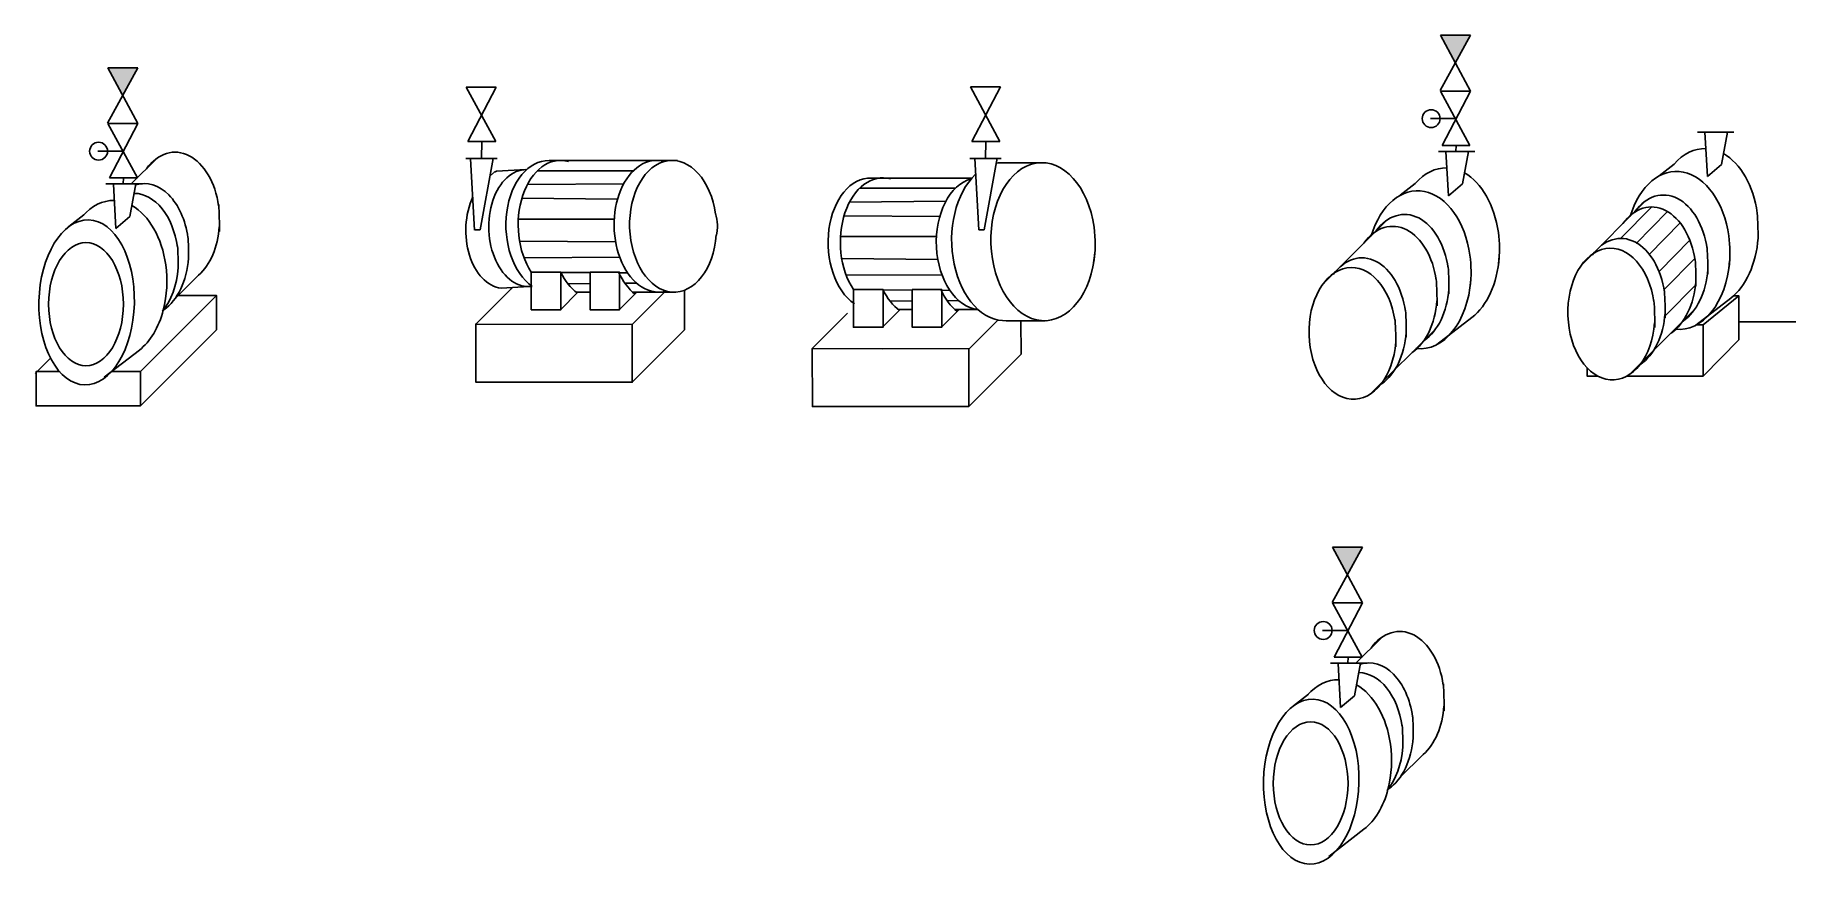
# Model space of a CAD drawing. Header units: millimetres. Extents: x 158645 to 1043550, y -60647 to 236438.
# Drawn here: x 504883 to 533231, y 71397 to 84745 of the extents above; entities that cross this region are included whole.
import ezdxf

# ---------------------------------------------------------------- set-up
doc = ezdxf.new("R2010")
doc.units = ezdxf.units.MM
doc.layers.add('опорудование', color=7, linetype='Continuous')

msp = doc.modelspace()

# ---------------------------------------------------------------- hatches: boundary and pattern name
at = {"layer": 'опорудование', "ltscale": 80}
for points in [[(527991.276, 84744.869), (527509.187, 84744.869), (527748.785, 84299.974)], [(506533.982, 84220.715), (506051.892, 84220.715), (506291.49, 83775.819)], [(526253.054, 76509.043), (525770.964, 76509.043), (526010.562, 76064.148)]]:
    msp.add_hatch(color=7, dxfattribs=at).paths.add_polyline_path(points)

# ---------------------------------------------------------------- linework, layer by layer
at = {"layer": 'опорудование', "color": 7, "ltscale": 80}
for p, q in [((527991.276, 84744.869), (527506.279, 83855.053)), ((527509.187, 84744.869), (527992.687, 83847.086)), ((527991.276, 84744.869), (527509.187, 84744.869)), ((506533.982, 84220.715), (506048.984, 83330.899)), ((506051.892, 84220.715), (506535.392, 83322.931)), ((506533.982, 84220.715), (506051.892, 84220.715)), ((520422.796, 83912.031), (519940.706, 83912.031)), ((519940.706, 83912.031), (520414.712, 83037.514)), ((520422.796, 83912.031), (519966.025, 83037.514)), ((511823.305, 83907.671), (512297.311, 83033.155)), ((512305.394, 83907.671), (511823.305, 83907.671)), ((512305.394, 83907.671), (511848.624, 83033.155)), ((527510.597, 83847.086), (527984.604, 82972.569)), ((527992.687, 83847.086), (527510.597, 83847.086)), ((527992.687, 83847.086), (527535.917, 82972.569)), ((527753.271, 83403.012), (527347.095, 83403.012)), ((506535.392, 83322.931), (506053.303, 83322.931)), ((506053.303, 83322.931), (506527.309, 82448.415)), ((506535.392, 83322.931), (506078.622, 82448.415)), ((531647.57, 83187.483), (532233.803, 83187.483)), ((531807.009, 82473.78), (531766.931, 83184.713)), ((532034.529, 82665.008), (532129.75, 83187.483)), ((506295.976, 82878.857), (505889.801, 82878.857)), ((512297.311, 83033.155), (511848.624, 83033.155)), ((520414.712, 83037.514), (519966.025, 83037.514)), ((527478.871, 82875.368), (528065.103, 82875.368)), ((527984.604, 82972.569), (527535.917, 82972.569)), ((527638.31, 82161.666), (527598.232, 82872.599)), ((527865.83, 82352.893), (527961.051, 82875.368)), ((506428.082, 82351.214), (506845.534, 82768.142)), ((511815.44, 82759.405), (512320.795, 82759.405)), ((511957.977, 81607.351), (511893.187, 82756.636)), ((512047.049, 81611.319), (512256.006, 82760.706)), ((512268.911, 82534.277), (512204.411, 82477.002)), ((512781.578, 82583.429), (512307.818, 82557.082)), ((512967.21, 82562.953), (514511.887, 82563.002)), ((513157.944, 82727.098), (515226.22, 82727.098)), ((519932.842, 82763.765), (520438.197, 82763.765)), ((520075.378, 81611.711), (520010.589, 82760.995)), ((520164.451, 81615.679), (520373.407, 82765.066)), ((520443.551, 82693.969), (521124.345, 82693.13)), ((531031.83, 82481.654), (531271.74, 82671.713)), ((531807.009, 82473.78), (532034.529, 82665.008)), ((506021.576, 82351.214), (506607.809, 82351.214)), ((506527.309, 82448.415), (506078.622, 82448.415)), ((506181.016, 81637.511), (506140.937, 82348.444)), ((506408.535, 81828.739), (506503.756, 82351.214)), ((512806.823, 82341.567), (514357.754, 82353.426)), ((518154.855, 82282.374), (519699.532, 82282.423)), ((518345.589, 82446.519), (519964.895, 82446.519)), ((526863.131, 82169.54), (527103.041, 82359.599)), ((527638.31, 82161.666), (527865.83, 82352.893)), ((512718.832, 82121.552), (514259.548, 82107.998)), ((517994.468, 82060.988), (519545.399, 82072.847)), ((529785.182, 81052.96), (530812.209, 82078.698)), ((530407.724, 81474.977), (530914.739, 81981.357)), ((505426.496, 81665.583), (505666.407, 81855.642)), ((506181.016, 81637.511), (506408.535, 81828.739)), ((512661.846, 81784.338), (514204.386, 81784.338)), ((517906.477, 81840.974), (519447.193, 81827.419)), ((525616.482, 80740.846), (526643.51, 81766.584)), ((530659.34, 81391.796), (531166.761, 81907.042)), ((530867.673, 81216.954), (531368.342, 81725.342)), ((511961.351, 81611.319), (512047.049, 81611.319)), ((512681.426, 81432.584), (514228.52, 81418.361)), ((517849.491, 81503.759), (519392.031, 81503.759)), ((520078.752, 81615.679), (520164.451, 81615.679)), ((531034.31, 80950.536), (531524.086, 81447.865)), ((512753.325, 81163.467), (514294.678, 81172.254)), ((517869.071, 81152.005), (519416.165, 81137.782)), ((531117.628, 80659.132), (531604.229, 81153.236)), ((507137.526, 80510.647), (507513.672, 80885.347)), ((513346.317, 80928.519), (513816.201, 80924.964)), ((514292.711, 80921.359), (514422.293, 80920.379)), ((517940.97, 80882.888), (519482.323, 80891.675)), ((506577.141, 79331.823), (507803.353, 80556.911)), ((511975.494, 80097.809), (512543.862, 80665.372)), ((512834.439, 80699.776), (512385.9, 80672.666)), ((512543.862, 80665.372), (512561.814, 80683.298)), ((513338.98, 80327.404), (513621.683, 80609.815)), ((513458.902, 80747.184), (513816.201, 80749.692)), ((513595.904, 80609.782), (513816.201, 80610.064)), ((514286.791, 80327.404), (514570.71, 80611.03)), ((514377.739, 80753.635), (514567.268, 80754.966)), ((514495.715, 80089.236), (515037.689, 80630.65)), ((514503.285, 80610.944), (515182.993, 80611.814)), ((515338.535, 80003.855), (515338.535, 80641.902)), ((518533.962, 80647.94), (519003.846, 80644.385)), ((519480.356, 80640.78), (519609.938, 80639.8)), ((531134.337, 80234.529), (531623.199, 80730.929)), ((531621.022, 80079.069), (532185.183, 80515.384)), ((531739.024, 80085.136), (532311.928, 80550.603)), ((506930.603, 80304.519), (506943.944, 80317.809)), ((517394.81, 79704.591), (517963.178, 80272.153)), ((518526.625, 80046.826), (518809.328, 80329.236)), ((518646.548, 80466.605), (519003.846, 80469.114)), ((518783.549, 80329.203), (519003.846, 80329.485)), ((519474.436, 80046.826), (519758.355, 80330.451)), ((519565.384, 80473.056), (519754.913, 80474.387)), ((519690.931, 80330.365), (520065.593, 80330.845)), ((530548.74, 79282.472), (531601.347, 80331.033)), ((506577.141, 78781.223), (507803.353, 80006.311)), ((513100.565, 80089.236), (513105.706, 80094.371)), ((514495.732, 79161.922), (515338.535, 80003.855)), ((519915.031, 79696.017), (520375.698, 80156.208)), ((520514.914, 80151.036), (521145.889, 80151.036)), ((520757.851, 79610.637), (520752.11, 80151.536)), ((526380.041, 78970.358), (527432.647, 80018.919)), ((527452.323, 79766.955), (528016.484, 80203.27)), ((505995.028, 79242.8), (506559.189, 79679.115)), ((518519.881, 79696.017), (518525.022, 79701.153)), ((531737.395, 79260.739), (532314.223, 79840.924)), ((504882.526, 79304.29), (505128.691, 79550.229)), ((519915.048, 78768.704), (520757.851, 79610.637)), ((526253.054, 76509.043), (525768.056, 75619.227)), ((526253.054, 76509.043), (525770.964, 76509.043)), ((525770.964, 76509.043), (526254.465, 75611.26)), ((525772.375, 75611.26), (526246.381, 74736.744)), ((526254.465, 75611.26), (525772.375, 75611.26)), ((526254.465, 75611.26), (525797.694, 74736.744)), ((526015.048, 75167.186), (525608.873, 75167.186)), ((526147.154, 74639.543), (526564.607, 75056.471)), ((525740.648, 74639.543), (526326.881, 74639.543)), ((526246.381, 74736.744), (525797.694, 74736.744)), ((525900.088, 73925.84), (525860.01, 74636.773)), ((526127.607, 74117.068), (526222.828, 74639.543)), ((525145.569, 73953.912), (525385.479, 74143.97)), ((525900.088, 73925.84), (526127.607, 74117.068)), ((526856.598, 72798.975), (527232.744, 73173.676)), ((526649.675, 72592.848), (526663.016, 72606.138)), ((525714.1, 71531.129), (526278.261, 71967.444))]:
    msp.add_line(p, q, dxfattribs=at)
at = {"layer": 'опорудование', "color": 1, "ltscale": 80}
for p, q in [((512072.967, 83033.155), (512068.118, 82759.405)), ((520190.369, 83037.514), (520185.519, 82763.765)), ((527760.26, 82972.569), (527758.538, 82875.368)), ((506302.966, 82448.415), (506301.244, 82351.214)), ((526022.038, 74736.744), (526020.316, 74639.543))]:
    msp.add_line(p, q, dxfattribs=at)
at = {"layer": 'опорудование', "color": 5, "ltscale": 80}
msp.add_line((533230.998, 80133.477), (532314.223, 80131.875), dxfattribs=at)
at = {"layer": 'опорудование', "color": 7, "ltscale": 80}
for points in [[(512869.807, 80932.124), (513346.317, 80932.124), (513346.317, 80327.404), (512869.807, 80327.404)], [(513816.201, 80932.124), (514292.711, 80932.124), (514292.711, 80327.404), (513816.201, 80327.404)], [(518057.452, 80651.545), (518533.962, 80651.545), (518533.962, 80046.826), (518057.452, 80046.826)], [(519003.846, 80651.545), (519480.356, 80651.545), (519480.356, 80046.826), (519003.846, 80046.826)]]:
    msp.add_lwpolyline(points, close=True, dxfattribs=at)
for points in [[(507183.947, 80556.89), (507803.315, 80556.89), (507803.315, 80006.29)], [(532227.478, 80550.521), (532314.223, 80550.521), (532314.223, 79840.924)], [(514495.2, 80090.144), (511975.494, 80097.809), (511978.425, 79161.922), (514495.2, 79161.922), (514495.2, 80090.144)], [(531627.4, 80084.002), (531737.395, 80084.002), (531737.395, 79260.739), (530512.105, 79260.739)], [(530954.749, 80084.002), (530959.981, 80084.002)], [(531353.362, 80084.002), (531366.799, 80084.002)], [(519914.516, 79696.926), (517394.81, 79704.591), (517397.741, 78768.704), (519914.516, 78768.704), (519914.516, 79696.926)], [(530042.508, 79260.739), (529869.656, 79260.739), (529869.656, 79395.248)], [(506110.136, 79331.823), (506577.141, 79331.823), (506577.141, 78781.223), (504896.275, 78781.223), (504896.275, 79331.823), (505274.69, 79331.823)]]:
    msp.add_lwpolyline(points, dxfattribs=at)
for centre in [(527360.203, 83403.012), (505902.908, 82878.857), (525621.98, 75167.186)]:
    msp.add_circle(centre, 144.001, dxfattribs=at)
for centre, radius, start, end in [((501150.421, 81617.257), 6698.789, 359.7430786, 3.4443863), ((515211.884, 81676.28), 656.738, 345.447038, 17.8769307), ((520052.333, 81392.884), 1898.329, 350.6543896, 7.9628772), ((526503.802, 81482.086), 6120.23, 0, 3.7654107), ((503124.959, 81219.498), 4227.52, 359.1486897, 3.9853983), ((526554.776, 81308.677), 1905.612, 352.7164629, 7.9395536), ((530265.612, 81252.825), 1905.612, 352.7164629, 7.9395536), ((502956.602, 81063.325), 4227.52, 359.1486897, 3.9853983), ((526096.912, 80940.71), 1905.612, 352.7164629, 7.9395536), ((524924.411, 80735.371), 6698.789, 359.7430786, 3.4443863), ((525116.798, 80927.606), 6698.789, 359.7430786, 3.4443863), ((505118.718, 80786.058), 1884.367, 345.7594771, 7.9825245), ((520755.712, 80423.256), 6698.789, 359.7430786, 3.4443863), ((520948.099, 80615.492), 6698.789, 359.7430786, 3.4443863), ((524429.559, 80228.973), 6698.789, 359.7430786, 3.4443863), ((520260.859, 79916.858), 6698.789, 359.7430786, 3.4443863), ((524261.202, 80072.799), 6698.789, 359.7430786, 3.4443863), ((520092.502, 79760.685), 6698.789, 359.7430786, 3.4443863), ((520869.493, 73905.586), 6698.789, 359.7430786, 3.4443863), ((522844.032, 73507.827), 4227.52, 359.1486897, 3.9853983), ((522675.674, 73351.653), 4227.52, 359.1486897, 3.9853983), ((524837.79, 73074.386), 1884.367, 345.7594771, 7.9825245)]:
    msp.add_arc(centre, radius, start, end, dxfattribs=at)
for centre, major_axis, ratio, start_param, end_param in [((507150.73, 81803.556), (-29.734, 1059.555), 0.660333062, -1.404774753, 0.708046134), ((513359.734, 81671.369), (-29.734, 1059.555), 0.660333062, -0.197239482, 2.324274241), ((514904.362, 81671.369), (-29.734, 1059.555), 0.660333062, -0.197239482, 3.301774377), ((515153.259, 81671.369), (-29.734, 1059.555), 0.660333062, -1.404774753, 4.560916463), ((531788.67, 81650.65), (-35.681, 1271.466), 0.660333062, -0.034215956, 0.620087421), ((531788.67, 81650.65), (-35.681, 1271.466), 0.660333062, -1.404774753, -0.379330847), ((512808.009, 81641.603), (26.431, -941.827), 0.660333062, 3.119631326, 6.364793731), ((512470.156, 81631.728), (38.855, 963.235), 0.678336603, 0.310025522, 0.370177347), ((513161.736, 81667.543), (-29.734, 1059.555), 0.660333062, -0.037057759, 2.692939455), ((518547.38, 81390.79), (-29.734, 1059.555), 0.660333062, -0.197239482, 2.324274241), ((520479.233, 81422.503), (-35.681, 1271.466), 0.660333062, 0.528834786, 3.155015725), ((521110.208, 81422.503), (-35.681, 1271.466), 0.660333062, -1.404774753, 4.560916463), ((520479.233, 81422.503), (-35.681, 1271.466), 0.660333062, -0.038684754, 0.101256709), ((527619.971, 81338.536), (-35.681, 1271.466), 0.660333062, -0.034215956, 0.620087421), ((527619.971, 81338.536), (-35.681, 1271.466), 0.660333062, -1.404774753, -0.379330847), ((531330.807, 81282.684), (-35.681, 1271.466), 0.660333062, -1.404774753, 1.106563534), ((506655.878, 81297.158), (-29.734, 1059.555), 0.660333062, -1.404774753, 0.180568143), ((518349.381, 81386.964), (-29.734, 1059.555), 0.660333062, -0.037057759, 2.692939455), ((520092.007, 81390.79), (-29.734, 1059.555), 0.660333062, 0.155078276, 3.057417046), ((527162.107, 80970.569), (-35.681, 1271.466), 0.660333062, -1.404774753, 1.106563534), ((531117.108, 81113.905), (-29.734, 1059.555), 0.660333062, -1.404774753, 0.708046134), ((506162.676, 80814.382), (-35.681, 1271.466), 0.660333062, -0.034215956, 0.620087421), ((506162.676, 80814.382), (-35.681, 1271.466), 0.660333062, -1.404774753, -0.379330847), ((506487.521, 81140.984), (-29.734, 1059.555), 0.660333062, -1.404774753, -0.026481635), ((512470.156, 81631.728), (38.855, 963.235), 0.678336603, 1.036352218, 3.071907552), ((526948.409, 80801.791), (-29.734, 1059.555), 0.660333062, -1.404774753, 0.708046134), ((530924.721, 80921.669), (-29.734, 1059.555), 0.660333062, -1.404774753, 0.708046134), ((507150.73, 81803.556), (-31.962, 1057.401), 0.661479982, 3.64085477, 4.559185104), ((526756.022, 80609.555), (-29.734, 1059.555), 0.660333062, -1.404774753, 0.708046134), ((530261.511, 80259.098), (-29.734, 1059.555), 0.660333062, -1.404774753, 4.560916463), ((530429.869, 80415.271), (-29.734, 1059.555), 0.660333062, -1.404774753, 0.708046134), ((531788.67, 81650.65), (-35.681, 1271.466), 0.660333062, 3.590499663, 4.560916463), ((506655.878, 81297.158), (-29.734, 1059.555), 0.660333062, 3.541067504, 4.560916463), ((526261.169, 80103.157), (-29.734, 1059.555), 0.660333062, -1.404774753, 0.708046134), ((527619.971, 81338.536), (-35.681, 1271.466), 0.660333062, 3.590499663, 4.560916463), ((531330.807, 81282.684), (-35.681, 1271.466), 0.660333062, 3.04352754, 4.560916463), ((506487.521, 81140.984), (-29.734, 1059.555), 0.660333062, 3.784169708, 4.560916463), ((513901.924, 81551.62), (-29.734, 1059.555), 0.660333062, 2.176623908, 2.670092388), ((514849.883, 81518.961), (-29.734, 1059.555), 0.660333062, 2.139137237, 2.640525647), ((526092.812, 79946.984), (-29.734, 1059.555), 0.660333062, -1.404774753, 4.560916463), ((527162.107, 80970.569), (-35.681, 1271.466), 0.660333062, 3.04352754, 4.560916463), ((531117.108, 81113.905), (-29.734, 1059.555), 0.660333062, 3.541067504, 4.560916463), ((519089.569, 81271.041), (-29.734, 1059.555), 0.660333062, 2.176623908, 2.670092388), ((520037.528, 81238.382), (-29.734, 1059.555), 0.660333062, 2.139137237, 2.640525647), ((526948.409, 80801.791), (-29.734, 1059.555), 0.660333062, 3.541067504, 4.560916463), ((530924.721, 80921.669), (-29.734, 1059.555), 0.660333062, 3.541067504, 4.560916463), ((506162.676, 80814.382), (-35.681, 1271.466), 0.660333062, 3.590499663, 4.296720231), ((526756.022, 80609.555), (-29.734, 1059.555), 0.660333062, 3.541067504, 4.560916463), ((530429.869, 80415.271), (-29.734, 1059.555), 0.660333062, 3.541067504, 4.560916463), ((526261.169, 80103.157), (-29.734, 1059.555), 0.660333062, 3.541067504, 4.560916463), ((526869.803, 74091.884), (-29.734, 1059.555), 0.660333062, -1.404774753, 0.708046134), ((526374.95, 73585.486), (-29.734, 1059.555), 0.660333062, -1.404774753, 0.180568143), ((525881.748, 73102.711), (-35.681, 1271.466), 0.660333062, -0.034215956, 0.620087421), ((525881.748, 73102.711), (-35.681, 1271.466), 0.660333062, -1.404774753, -0.379330847), ((526206.593, 73429.313), (-29.734, 1059.555), 0.660333062, -1.404774753, -0.026481635), ((526869.803, 74091.884), (-31.962, 1057.401), 0.661479982, 3.64085477, 4.559185104), ((526374.95, 73585.486), (-29.734, 1059.555), 0.660333062, 3.541067504, 4.560916463), ((526206.593, 73429.313), (-29.734, 1059.555), 0.660333062, 3.784169708, 4.560916463), ((525881.748, 73102.711), (-35.681, 1271.466), 0.660333062, 3.590499663, 4.296720231)]:
    msp.add_ellipse(centre, major_axis=major_axis, ratio=ratio, start_param=start_param, end_param=end_param, dxfattribs=at)
for centre, major_axis, ratio in [((505710.268, 80445.866), (-31.68, -1327.136), 0.579010898), ((505699.867, 80417.388), (0, 990.138), 0.607861323), ((525429.34, 72734.194), (-31.68, -1327.136), 0.579010898), ((525418.939, 72705.717), (0, 990.138), 0.607861323)]:
    msp.add_ellipse(centre, major_axis=major_axis, ratio=ratio, dxfattribs=at)

doc.saveas('drawing.dxf')
